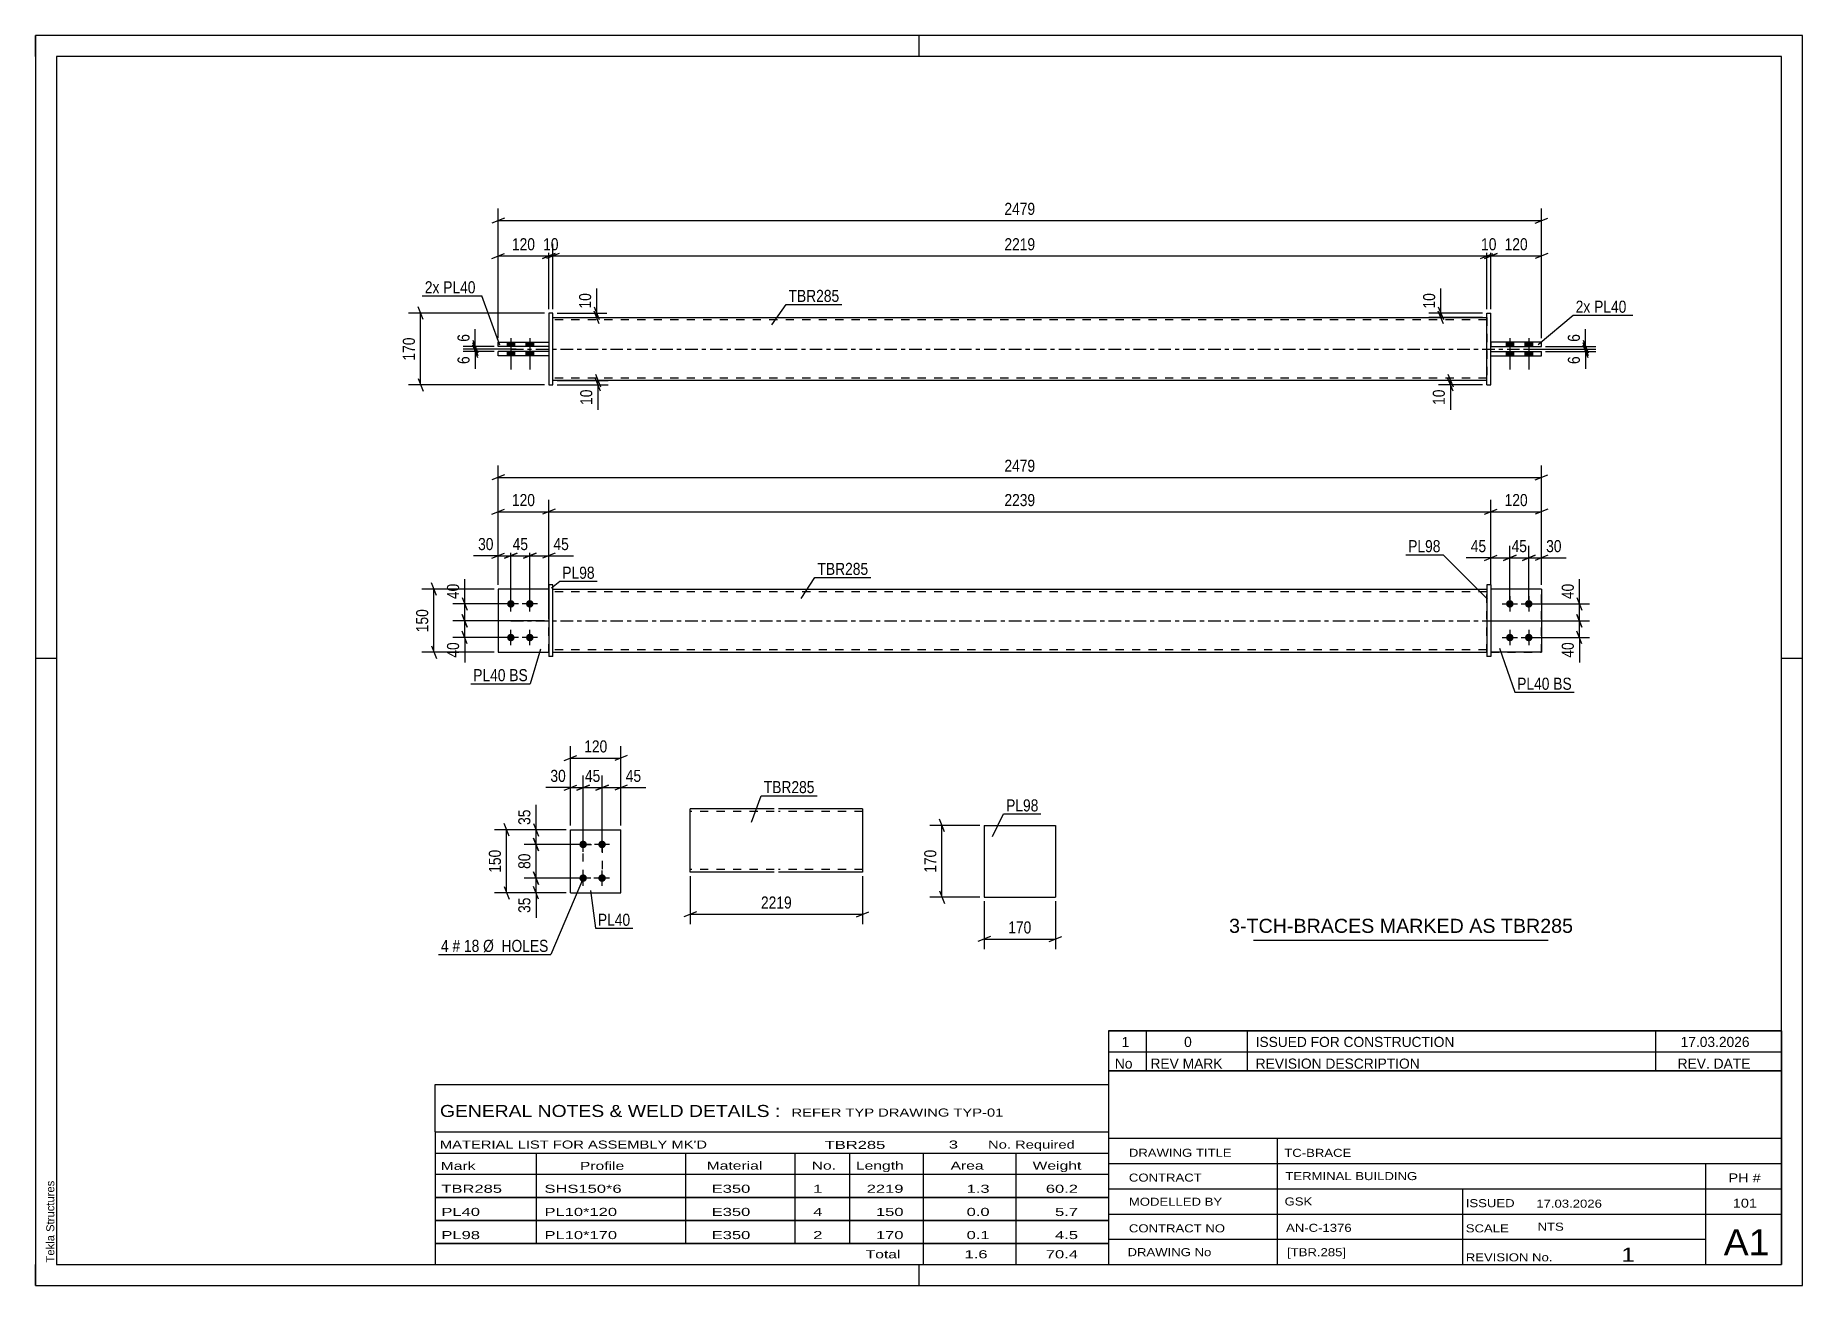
# Paper-space layout 'Layout1' of a CAD drawing. Header units: millimetres. Extents: x 0 to 420, y 0 to 297.
# The model-space entities are those that its viewports show. They can reach past a viewport. Long polylines and large blocks are cut down to what shows.
import ezdxf

# ---------------------------------------------------------------- set-up
doc = ezdxf.new("R2010")
doc.units = ezdxf.units.MM
doc.linetypes.add('DXK_LINE_DOT2', pattern=[3.9198, 1.9599, -1.9599])
doc.linetypes.add('DXK_LINE_DOT3', pattern=[5.9187, 2.979, -0.9799, 0.9799, -0.9799])
doc.layers.add('Viewport layer', color=7, linetype='Continuous', plot=False)
doc.styles.add('Arial', font='ARIAL.TTF', dxfattribs={"height": 0.2})
doc.styles.add('Arial Narrow', font='ARIALN.TTF', dxfattribs={"height": 0.2})

# ---------------------------------------------------------------- blocks, each defined once
blk = doc.blocks.new('Unknown-580573518-1163')
at = {"color": 5, "linetype": 'Continuous'}
for p, q in [((420, 297), (0, 297)), ((0, 297), (0, 0)), ((0, 292), (0, 297)), ((210, 292), (210, 297)), ((420, 0), (420, 297)), ((415, 292), (5, 292)), ((5, 292), (5, 5)), ((415, 5), (415, 292)), ((5, 149), (0, 149)), ((420, 149), (415, 149)), ((0, 0), (0, 5)), ((5, 5), (415, 5)), ((210, 0), (210, 5)), ((0, 0), (420, 0))]:
    blk.add_line(p, q, dxfattribs=at)
at = {"color": 174, "linetype": 'Continuous', "style": 'Arial'}
blk.add_text('Tekla Structures', height=1.9102, rotation=90, dxfattribs=at).set_placement((4.5, 5.5))
blk = doc.blocks.new('Part-580573518-1794 - 1738')
at = {"color": 2, "linetype": 'Continuous'}
for p, q in [((122, 165.45), (110, 165.45)), ((110, 165.45), (110, 150.45)), ((110, 150.45), (122, 150.45))]:
    blk.add_line(p, q, dxfattribs=at)
at = {"color": 7, "linetype": 'DXK_LINE_DOT2'}
blk.add_line((122, 150.45), (122, 165.45), dxfattribs=at)
blk = doc.blocks.new('Part-580573518-1769 - 1738')
at = {"color": 2, "linetype": 'Continuous'}
for p, q in [((357.91, 165.45), (345.91, 165.45)), ((357.91, 165.45), (357.91, 150.45)), ((357.91, 150.45), (345.91, 150.45))]:
    blk.add_line(p, q, dxfattribs=at)
at = {"color": 7, "linetype": 'DXK_LINE_DOT2'}
blk.add_line((345.91, 165.45), (345.91, 150.45), dxfattribs=at)
blk = doc.blocks.new('Part-580573518-1764 - 1738')
at = {"color": 7, "linetype": 'DXK_LINE_DOT2'}
for p, q in [((357.91, 165.45), (345.91, 165.45)), ((345.91, 165.45), (345.91, 150.45)), ((357.91, 150.45), (357.91, 165.45)), ((345.91, 150.45), (357.91, 150.45))]:
    blk.add_line(p, q, dxfattribs=at)
blk = doc.blocks.new('Part-580573518-1784 - 1738')
at = {"color": 2, "linetype": 'Continuous'}
for p, q in [((345.91, 166.45), (344.91, 166.45)), ((344.91, 166.45), (344.91, 149.45)), ((345.91, 166.45), (345.91, 149.45)), ((345.91, 149.45), (344.91, 149.45))]:
    blk.add_line(p, q, dxfattribs=at)
blk = doc.blocks.new('Part-580573518-1799 - 1738')
at = {"color": 2, "linetype": 'Continuous'}
for p, q in [((123, 166.45), (122, 166.45)), ((122, 166.45), (122, 149.45)), ((123, 149.45), (123, 166.45)), ((123, 149.45), (122, 149.45))]:
    blk.add_line(p, q, dxfattribs=at)
blk = doc.blocks.new('Part-580573518-1789 - 1738')
at = {"color": 7, "linetype": 'DXK_LINE_DOT2'}
for p, q in [((122, 165.45), (110, 165.45)), ((110, 165.45), (110, 150.45)), ((122, 150.45), (122, 165.45)), ((110, 150.45), (122, 150.45))]:
    blk.add_line(p, q, dxfattribs=at)
blk = doc.blocks.new('Part-580573518-1804 - 1738')
at = {"color": 2, "linetype": 'Continuous'}
for p, q in [((123, 165.45), (344.91, 165.45)), ((123, 150.45), (344.91, 150.45))]:
    blk.add_line(p, q, dxfattribs=at)
at = {"color": 7, "linetype": 'DXK_LINE_DOT2'}
for p, q in [((123, 150.45), (123, 165.45)), ((344.91, 164.85), (123, 164.85)), ((344.91, 150.45), (344.91, 165.45)), ((344.91, 151.05), (123, 151.05))]:
    blk.add_line(p, q, dxfattribs=at)
at = {"color": 7, "linetype": 'DXK_LINE_DOT3'}
blk.add_line((113, 157.95), (354.91, 157.95), dxfattribs=at)
blk = doc.blocks.new('Bolt-580573518-1805 - 1738')
at = {"linetype": 'Continuous'}
for points in [[(350.41, 162.85, -1), (350.41, 161.05, -1)], [(354.91, 162.85, -1), (354.91, 161.05, -1)], [(350.41, 154.85, -1), (350.41, 153.05, -1)], [(354.91, 154.85, -1), (354.91, 153.05, -1)]]:
    blk.add_hatch(color=1, dxfattribs=at).paths.add_polyline_path(points)
at = {"color": 1, "linetype": 'Continuous'}
for p, q in [((348.61, 161.95), (352.21, 161.95)), ((350.41, 163.75), (350.41, 160.15)), ((353.11, 161.95), (356.71, 161.95)), ((354.91, 163.75), (354.91, 160.15)), ((350.41, 155.75), (350.41, 152.15)), ((354.91, 155.75), (354.91, 152.15)), ((348.61, 153.95), (352.21, 153.95)), ((353.11, 153.95), (356.71, 153.95))]:
    blk.add_line(p, q, dxfattribs=at)
blk = doc.blocks.new('Bolt-580573518-1806 - 1738')
at = {"linetype": 'Continuous'}
for points in [[(113, 161.05, -1), (113, 162.85, -1)], [(117.5, 161.05, -1), (117.5, 162.85, -1)], [(113, 153.05, -1), (113, 154.85, -1)], [(117.5, 153.05, -1), (117.5, 154.85, -1)]]:
    blk.add_hatch(color=1, dxfattribs=at).paths.add_polyline_path(points)
at = {"color": 1, "linetype": 'Continuous'}
for p, q in [((114.8, 161.95), (111.2, 161.95)), ((113, 160.15), (113, 163.75)), ((119.3, 161.95), (115.7, 161.95)), ((117.5, 160.15), (117.5, 163.75)), ((113, 152.15), (113, 155.75)), ((117.5, 152.15), (117.5, 155.75)), ((114.8, 153.95), (111.2, 153.95)), ((119.3, 153.95), (115.7, 153.95))]:
    blk.add_line(p, q, dxfattribs=at)
blk = doc.blocks.new('Part-580573518-1418 - 1390')
at = {"color": 2, "linetype": 'Continuous'}
for p, q in [((357.91, 224.09), (345.91, 224.09)), ((345.91, 223.09), (357.91, 223.09)), ((357.91, 223.09), (357.91, 224.09))]:
    blk.add_line(p, q, dxfattribs=at)
at = {"color": 7, "linetype": 'DXK_LINE_DOT2'}
blk.add_line((345.91, 224.09), (345.91, 223.09), dxfattribs=at)
blk = doc.blocks.new('Part-580573518-1445 - 1390')
at = {"color": 2, "linetype": 'Continuous'}
for p, q in [((123, 229.99), (344.91, 229.99)), ((344.91, 214.99), (123, 214.99))]:
    blk.add_line(p, q, dxfattribs=at)
at = {"color": 7, "linetype": 'DXK_LINE_DOT2'}
for p, q in [((123, 214.99), (123, 229.99)), ((344.91, 229.39), (123, 229.39)), ((344.91, 229.99), (344.91, 214.99)), ((344.91, 215.59), (123, 215.59))]:
    blk.add_line(p, q, dxfattribs=at)
at = {"color": 7, "linetype": 'DXK_LINE_DOT3'}
blk.add_line((113, 222.49), (354.91, 222.49), dxfattribs=at)
blk = doc.blocks.new('Bolt-580573518-1429 - 1390')
at = {"linetype": 'Continuous'}
for points in [[(112.1, 223.09), (113.9, 223.09), (113.9, 224.09), (112.1, 224.09)], [(112.1, 223.09), (113.9, 223.09), (113.9, 224.09), (112.1, 224.09)], [(116.6, 223.09), (118.4, 223.09), (118.4, 224.09), (116.6, 224.09)], [(116.6, 223.09), (118.4, 223.09), (118.4, 224.09), (116.6, 224.09)], [(112.1, 220.89), (113.9, 220.89), (113.9, 221.89), (112.1, 221.89)], [(112.1, 220.89), (113.9, 220.89), (113.9, 221.89), (112.1, 221.89)], [(116.6, 220.89), (118.4, 220.89), (118.4, 221.89), (116.6, 221.89)], [(116.6, 220.89), (118.4, 220.89), (118.4, 221.89), (116.6, 221.89)]]:
    blk.add_hatch(color=1, dxfattribs=at).paths.add_polyline_path(points)
at = {"color": 1, "linetype": 'Continuous'}
for p, q in [((112.1, 224.09), (112.1, 223.09)), ((112.1, 224.09), (112.1, 223.09)), ((113, 225.09), (113, 217.59)), ((113, 225.09), (113, 217.59)), ((113.9, 224.09), (113.9, 223.09)), ((113.9, 224.09), (113.9, 223.09)), ((116.6, 224.09), (116.6, 223.09)), ((116.6, 224.09), (116.6, 223.09)), ((117.5, 225.09), (117.5, 217.59)), ((117.5, 225.09), (117.5, 217.59)), ((118.4, 224.09), (118.4, 223.09)), ((118.4, 224.09), (118.4, 223.09)), ((112.1, 221.89), (112.1, 220.89)), ((112.1, 221.89), (112.1, 220.89)), ((113.9, 221.89), (113.9, 220.89)), ((113.9, 221.89), (113.9, 220.89)), ((116.6, 221.89), (116.6, 220.89)), ((116.6, 221.89), (116.6, 220.89)), ((118.4, 221.89), (118.4, 220.89)), ((118.4, 221.89), (118.4, 220.89))]:
    blk.add_line(p, q, dxfattribs=at)
blk = doc.blocks.new('Part-580573518-1446 - 1390')
at = {"color": 2, "linetype": 'Continuous'}
for p, q in [((123, 230.99), (122, 230.99)), ((122, 230.99), (122, 213.99)), ((123, 213.99), (123, 230.99)), ((122, 213.99), (123, 213.99))]:
    blk.add_line(p, q, dxfattribs=at)
blk = doc.blocks.new('Bolt-580573518-1430 - 1390')
at = {"linetype": 'Continuous'}
for points in [[(351.31, 224.09), (349.51, 224.09), (349.51, 223.09), (351.31, 223.09)], [(351.31, 224.09), (349.51, 224.09), (349.51, 223.09), (351.31, 223.09)], [(355.81, 224.09), (354.01, 224.09), (354.01, 223.09), (355.81, 223.09)], [(355.81, 224.09), (354.01, 224.09), (354.01, 223.09), (355.81, 223.09)], [(351.31, 221.89), (349.51, 221.89), (349.51, 220.89), (351.31, 220.89)], [(351.31, 221.89), (349.51, 221.89), (349.51, 220.89), (351.31, 220.89)], [(355.81, 221.89), (354.01, 221.89), (354.01, 220.89), (355.81, 220.89)], [(355.81, 221.89), (354.01, 221.89), (354.01, 220.89), (355.81, 220.89)]]:
    blk.add_hatch(color=1, dxfattribs=at).paths.add_polyline_path(points)
at = {"color": 1, "linetype": 'Continuous'}
for p, q in [((349.51, 224.09), (349.51, 223.09)), ((349.51, 224.09), (349.51, 223.09)), ((350.41, 225.09), (350.41, 217.59)), ((350.41, 225.09), (350.41, 217.59)), ((351.31, 224.09), (351.31, 223.09)), ((351.31, 224.09), (351.31, 223.09)), ((354.01, 224.09), (354.01, 223.09)), ((354.01, 224.09), (354.01, 223.09)), ((354.91, 225.09), (354.91, 217.59)), ((354.91, 225.09), (354.91, 217.59)), ((355.81, 224.09), (355.81, 223.09)), ((355.81, 224.09), (355.81, 223.09)), ((349.51, 221.89), (349.51, 220.89)), ((349.51, 221.89), (349.51, 220.89)), ((351.31, 221.89), (351.31, 220.89)), ((351.31, 221.89), (351.31, 220.89)), ((354.01, 221.89), (354.01, 220.89)), ((354.01, 221.89), (354.01, 220.89)), ((355.81, 221.89), (355.81, 220.89)), ((355.81, 221.89), (355.81, 220.89))]:
    blk.add_line(p, q, dxfattribs=at)
blk = doc.blocks.new('Part-580573518-1451 - 1390')
at = {"color": 2, "linetype": 'Continuous'}
for p, q in [((122, 221.89), (110, 221.89)), ((110, 220.89), (110, 221.89)), ((122, 220.89), (110, 220.89))]:
    blk.add_line(p, q, dxfattribs=at)
at = {"color": 7, "linetype": 'DXK_LINE_DOT2'}
blk.add_line((122, 221.89), (122, 220.89), dxfattribs=at)
blk = doc.blocks.new('Part-580573518-1456 - 1390')
at = {"color": 2, "linetype": 'Continuous'}
for p, q in [((110, 224.09), (122, 224.09)), ((110, 223.09), (110, 224.09)), ((122, 223.09), (110, 223.09))]:
    blk.add_line(p, q, dxfattribs=at)
at = {"color": 7, "linetype": 'DXK_LINE_DOT2'}
blk.add_line((122, 224.09), (122, 223.09), dxfattribs=at)
blk = doc.blocks.new('Part-580573518-1457 - 1390')
at = {"color": 2, "linetype": 'Continuous'}
for p, q in [((344.91, 213.99), (344.91, 230.99)), ((344.91, 230.99), (345.91, 230.99)), ((345.91, 213.99), (345.91, 230.99)), ((344.91, 213.99), (345.91, 213.99))]:
    blk.add_line(p, q, dxfattribs=at)
blk = doc.blocks.new('Part-580573518-1462 - 1390')
at = {"color": 2, "linetype": 'Continuous'}
for p, q in [((345.91, 221.89), (357.91, 221.89)), ((345.91, 220.89), (357.91, 220.89)), ((357.91, 220.89), (357.91, 221.89))]:
    blk.add_line(p, q, dxfattribs=at)
at = {"color": 7, "linetype": 'DXK_LINE_DOT2'}
blk.add_line((345.91, 220.89), (345.91, 221.89), dxfattribs=at)
blk = doc.blocks.new('Bolt-580573518-2158 - 2123')
at = {"linetype": 'Continuous'}
for points in [[(130.18, 103.91, -1), (130.18, 105.71, -1)], [(134.68, 103.91, -1), (134.68, 105.71, -1)], [(130.18, 95.91, -1), (130.18, 97.71, -1)], [(134.68, 95.91, -1), (134.68, 97.71, -1)]]:
    blk.add_hatch(color=1, dxfattribs=at).paths.add_polyline_path(points)
at = {"color": 1, "linetype": 'Continuous'}
for p, q in [((130.18, 103.01), (130.18, 106.61)), ((134.68, 103.01), (134.68, 106.61)), ((131.98, 104.81), (128.38, 104.81)), ((136.48, 104.81), (132.88, 104.81)), ((131.98, 96.81), (128.38, 96.81)), ((130.18, 95.01), (130.18, 98.61)), ((136.48, 96.81), (132.88, 96.81)), ((134.68, 95.01), (134.68, 98.61))]:
    blk.add_line(p, q, dxfattribs=at)
blk = doc.blocks.new('Part-580573518-2163 - 2123')
at = {"color": 2, "linetype": 'Continuous'}
for p, q in [((127.18, 93.31), (127.18, 108.31)), ((127.18, 108.31), (139.18, 108.31)), ((139.18, 93.31), (139.18, 108.31)), ((127.18, 93.31), (139.18, 93.31))]:
    blk.add_line(p, q, dxfattribs=at)
blk = doc.blocks.new('Part-580573518-2294 - 2288')
at = {"color": 2, "linetype": 'Continuous'}
for p, q in [((225.46, 109.31), (225.46, 92.31)), ((225.46, 109.31), (242.46, 109.31)), ((242.46, 109.31), (242.46, 92.31)), ((225.46, 92.31), (242.46, 92.31))]:
    blk.add_line(p, q, dxfattribs=at)
blk = doc.blocks.new('Part-580573518-2321 - 2313')
at = {"color": 2, "linetype": 'Continuous'}
for p, q in [((175.61, 113.23), (155.61, 113.23)), ((155.61, 98.32), (155.61, 113.23)), ((196.61, 113.23), (176.61, 113.23)), ((196.61, 113.23), (196.61, 113.14)), ((196.61, 113.14), (196.61, 112.03)), ((196.61, 112.03), (196.61, 98.23)), ((155.61, 98.23), (155.61, 98.32)), ((175.61, 98.23), (155.61, 98.23)), ((196.61, 98.23), (176.61, 98.23))]:
    blk.add_line(p, q, dxfattribs=at)
at = {"color": 7, "linetype": 'DXK_LINE_DOT2'}
for p, q in [((175.61, 112.63), (155.61, 112.63)), ((196.61, 112.63), (176.61, 112.63)), ((196.61, 112.88), (196.61, 112.03)), ((155.61, 98.83), (155.61, 98.88)), ((175.61, 98.83), (155.61, 98.83)), ((155.61, 98.23), (155.61, 98.23)), ((196.61, 98.83), (176.61, 98.83)), ((196.61, 98.88), (196.61, 98.97)), ((196.61, 98.83), (196.61, 98.88)), ((196.61, 98.83), (196.61, 98.88))]:
    blk.add_line(p, q, dxfattribs=at)
blk = doc.blocks.new('Rectangle-580573518-2273 - 2123')
at = {"color": 1, "linetype": 'DXK_LINE_DOT2'}
blk.add_lwpolyline([(130.18, 104.81), (134.68, 104.81), (134.68, 96.81), (130.18, 96.81), (130.18, 104.81)], close=True, dxfattribs=at)
blk = doc.blocks.new('StraightDimension-580573518-1826 - 1738')
at = {"color": 7, "linetype": 'Continuous'}
for p, q in [((348.91, 172.29), (351.91, 173.49)), ((350.41, 162.95), (350.41, 175.74)), ((350.41, 172.89), (354.91, 172.89)), ((356.41, 173.49), (353.41, 172.29)), ((354.91, 162.95), (354.91, 175.74))]:
    blk.add_line(p, q, dxfattribs=at)
at = {"color": 0}
blk.add_wipeout([(355.09, 173.64), (355.09, 177.84), (350.23, 177.84), (350.23, 173.64)], dxfattribs=at)
at = {"color": 3, "style": 'Arial Narrow'}
blk.add_text('45', height=2.863, dxfattribs=at).set_placement((350.83, 174.24))
blk = doc.blocks.new('StraightDimension-580573518-1914 - 1738')
at = {"color": 7, "linetype": 'Continuous'}
for p, q in [((122, 158.95), (122, 186.68)), ((345.91, 166.45), (345.91, 186.68)), ((123.5, 184.43), (120.5, 183.23)), ((122, 183.83), (345.91, 183.83)), ((344.41, 183.23), (347.41, 184.43))]:
    blk.add_line(p, q, dxfattribs=at)
at = {"color": 0}
blk.add_wipeout([(238.21, 184.58), (238.21, 188.78), (229.7, 188.78), (229.7, 184.58)], dxfattribs=at)
at = {"color": 3, "style": 'Arial Narrow'}
blk.add_text('2239', height=2.863, dxfattribs=at).set_placement((230.3, 185.18))
blk = doc.blocks.new('StraightDimension-580573518-1991 - 1738')
at = {"color": 7, "linetype": 'Continuous'}
for p, q in [((121, 157.95), (99.19, 157.95)), ((101.44, 159.45), (102.64, 156.45)), ((102.64, 152.45), (101.44, 155.45)), ((102.04, 153.95), (102.04, 157.95)), ((112, 153.95), (99.19, 153.95))]:
    blk.add_line(p, q, dxfattribs=at)
at = {"color": 0}
blk.add_wipeout([(101.29, 153.43), (97.09, 153.43), (97.09, 148.57), (101.29, 148.57)], dxfattribs=at)
at = {"color": 7, "linetype": 'Continuous'}
blk.add_line((102.04, 153.95), (102.04, 148.05), dxfattribs=at)
blk.add_line((102.04, 153.95), (102.04, 148.05), dxfattribs=at)
at = {"color": 3, "style": 'Arial Narrow'}
blk.add_text('40', height=2.863, rotation=90.0002, dxfattribs=at).set_placement((100.69, 149.17))
blk = doc.blocks.new('StraightDimension-580573518-1974 - 1738')
at = {"color": 7, "linetype": 'Continuous'}
for p, q in [((116, 172.78), (119, 173.98)), ((117.5, 162.95), (117.5, 176.23)), ((117.5, 173.38), (122, 173.38)), ((123.5, 173.98), (120.5, 172.78)), ((122, 166.45), (122, 176.23))]:
    blk.add_line(p, q, dxfattribs=at)
at = {"color": 0}
blk.add_wipeout([(127.38, 174.13), (127.38, 178.33), (122.53, 178.33), (122.53, 174.13)], dxfattribs=at)
at = {"color": 7, "linetype": 'Continuous'}
blk.add_line((122, 173.38), (127.91, 173.38), dxfattribs=at)
blk.add_line((122, 173.38), (127.91, 173.38), dxfattribs=at)
at = {"color": 3, "style": 'Arial Narrow'}
blk.add_text('45', height=2.863, dxfattribs=at).set_placement((123.13, 174.73))
blk = doc.blocks.new('StraightDimension-580573518-2000 - 1738')
at = {"color": 7, "linetype": 'Continuous'}
for p, q in [((112, 161.95), (99.19, 161.95)), ((101.44, 163.45), (102.64, 160.45)), ((102.04, 157.95), (102.04, 161.95)), ((121, 157.95), (99.19, 157.95)), ((102.64, 156.45), (101.44, 159.45))]:
    blk.add_line(p, q, dxfattribs=at)
at = {"color": 0}
blk.add_wipeout([(101.29, 167.34), (97.09, 167.34), (97.09, 162.48), (101.29, 162.48)], dxfattribs=at)
at = {"color": 7, "linetype": 'Continuous'}
blk.add_line((102.04, 161.95), (102.04, 167.86), dxfattribs=at)
blk.add_line((102.04, 161.95), (102.04, 167.86), dxfattribs=at)
at = {"color": 3, "style": 'Arial Narrow'}
blk.add_text('40', height=2.863, rotation=90.0002, dxfattribs=at).set_placement((100.69, 163.08))
blk = doc.blocks.new('StraightDimension-580573518-1810 - 1738')
at = {"color": 7, "linetype": 'Continuous'}
for p, q in [((353.41, 172.29), (356.41, 173.49)), ((354.91, 162.95), (354.91, 175.74)), ((354.91, 172.89), (357.91, 172.89)), ((359.41, 173.49), (356.41, 172.29)), ((357.91, 166.45), (357.91, 175.74))]:
    blk.add_line(p, q, dxfattribs=at)
at = {"color": 0}
blk.add_wipeout([(363.29, 173.64), (363.29, 177.84), (358.44, 177.84), (358.44, 173.64)], dxfattribs=at)
at = {"color": 7, "linetype": 'Continuous'}
blk.add_line((357.91, 172.89), (363.82, 172.89), dxfattribs=at)
blk.add_line((357.91, 172.89), (363.82, 172.89), dxfattribs=at)
at = {"color": 3, "style": 'Arial Narrow'}
blk.add_text('30', height=2.863, dxfattribs=at).set_placement((359.04, 174.24))
blk = doc.blocks.new('StraightDimension-580573518-1839 - 1738')
at = {"color": 7, "linetype": 'Continuous'}
for p, q in [((344.41, 172.29), (347.41, 173.49)), ((345.91, 166.45), (345.91, 175.74)), ((345.91, 172.89), (350.41, 172.89)), ((351.91, 173.49), (348.91, 172.29)), ((350.41, 162.95), (350.41, 175.74))]:
    blk.add_line(p, q, dxfattribs=at)
at = {"color": 0}
blk.add_wipeout([(345.39, 173.64), (345.39, 177.84), (340.53, 177.84), (340.53, 173.64)], dxfattribs=at)
at = {"color": 7, "linetype": 'Continuous'}
blk.add_line((345.91, 172.89), (340, 172.89), dxfattribs=at)
blk.add_line((345.91, 172.89), (340, 172.89), dxfattribs=at)
at = {"color": 3, "style": 'Arial Narrow'}
blk.add_text('45', height=2.863, dxfattribs=at).set_placement((341.13, 174.24))
blk = doc.blocks.new('StraightDimension-580573518-1856 - 1738')
at = {"color": 7, "linetype": 'Continuous'}
for p, q in [((110, 166.45), (110, 194.83)), ((357.91, 166.45), (357.91, 194.83)), ((111.5, 192.58), (108.5, 191.38)), ((110, 191.98), (357.91, 191.98)), ((356.41, 191.38), (359.41, 192.58))]:
    blk.add_line(p, q, dxfattribs=at)
at = {"color": 0}
blk.add_wipeout([(238.21, 192.73), (238.21, 196.93), (229.7, 196.93), (229.7, 192.73)], dxfattribs=at)
at = {"color": 3, "style": 'Arial Narrow'}
blk.add_text('2479', height=2.863, dxfattribs=at).set_placement((230.3, 193.33))
blk = doc.blocks.new('StraightDimension-580573518-1876 - 1738')
at = {"color": 7, "linetype": 'Continuous'}
for p, q in [((355.91, 161.95), (369.36, 161.95)), ((366.36, 163.45), (367.56, 160.45)), ((366.96, 157.95), (366.96, 161.95)), ((346.91, 157.95), (369.36, 157.95)), ((367.56, 156.45), (366.36, 159.45))]:
    blk.add_line(p, q, dxfattribs=at)
at = {"color": 0}
blk.add_wipeout([(366.21, 167.34), (362.01, 167.34), (362.01, 162.48), (366.21, 162.48)], dxfattribs=at)
at = {"color": 7, "linetype": 'Continuous'}
blk.add_line((366.96, 161.95), (366.96, 167.86), dxfattribs=at)
blk.add_line((366.96, 161.95), (366.96, 167.86), dxfattribs=at)
at = {"color": 3, "style": 'Arial Narrow'}
blk.add_text('40', height=2.863, rotation=90.0002, dxfattribs=at).set_placement((365.61, 163.08))
blk = doc.blocks.new('StraightDimension-580573518-1885 - 1738')
at = {"color": 7, "linetype": 'Continuous'}
for p, q in [((346.91, 157.95), (369.36, 157.95)), ((366.36, 159.45), (367.56, 156.45)), ((367.56, 152.45), (366.36, 155.45)), ((366.96, 153.95), (366.96, 157.95)), ((355.91, 153.95), (369.36, 153.95))]:
    blk.add_line(p, q, dxfattribs=at)
at = {"color": 0}
blk.add_wipeout([(366.21, 153.43), (362.01, 153.43), (362.01, 148.57), (366.21, 148.57)], dxfattribs=at)
at = {"color": 7, "linetype": 'Continuous'}
blk.add_line((366.96, 153.95), (366.96, 148.05), dxfattribs=at)
blk.add_line((366.96, 153.95), (366.96, 148.05), dxfattribs=at)
at = {"color": 3, "style": 'Arial Narrow'}
blk.add_text('40', height=2.863, rotation=90.0002, dxfattribs=at).set_placement((365.61, 149.17))
blk = doc.blocks.new('StraightDimension-580573518-1895 - 1738')
at = {"color": 7, "linetype": 'Continuous'}
for p, q in [((345.91, 166.45), (345.91, 186.68)), ((357.91, 166.45), (357.91, 186.68)), ((344.41, 183.23), (347.41, 184.43)), ((345.91, 183.83), (357.91, 183.83)), ((359.41, 184.43), (356.41, 183.23))]:
    blk.add_line(p, q, dxfattribs=at)
at = {"color": 0}
blk.add_wipeout([(355.25, 184.58), (355.25, 188.78), (348.57, 188.78), (348.57, 184.58)], dxfattribs=at)
at = {"color": 3, "style": 'Arial Narrow'}
blk.add_text('120', height=2.863, dxfattribs=at).set_placement((349.17, 185.18))
blk = doc.blocks.new('StraightDimension-580573518-1929 - 1738')
at = {"color": 7, "linetype": 'Continuous'}
for p, q in [((110, 166.45), (110, 186.68)), ((122, 158.95), (122, 186.68)), ((108.5, 183.23), (111.5, 184.43)), ((110, 183.83), (122, 183.83)), ((123.5, 184.43), (120.5, 183.23))]:
    blk.add_line(p, q, dxfattribs=at)
at = {"color": 0}
blk.add_wipeout([(119.35, 184.58), (119.35, 188.78), (112.66, 188.78), (112.66, 184.58)], dxfattribs=at)
at = {"color": 3, "style": 'Arial Narrow'}
blk.add_text('120', height=2.863, dxfattribs=at).set_placement((113.26, 185.18))
blk = doc.blocks.new('StraightDimension-580573518-1945 - 1738')
at = {"color": 7, "linetype": 'Continuous'}
for p, q in [((108.5, 172.78), (111.5, 173.98)), ((110, 166.45), (110, 176.23)), ((110, 173.38), (113, 173.38)), ((114.5, 173.98), (111.5, 172.78)), ((113, 162.95), (113, 176.23))]:
    blk.add_line(p, q, dxfattribs=at)
at = {"color": 0}
blk.add_wipeout([(109.48, 174.13), (109.48, 178.33), (104.62, 178.33), (104.62, 174.13)], dxfattribs=at)
at = {"color": 7, "linetype": 'Continuous'}
blk.add_line((110, 173.38), (104.1, 173.38), dxfattribs=at)
blk.add_line((110, 173.38), (104.1, 173.38), dxfattribs=at)
at = {"color": 3, "style": 'Arial Narrow'}
blk.add_text('30', height=2.863, dxfattribs=at).set_placement((105.22, 174.73))
blk = doc.blocks.new('StraightDimension-580573518-1961 - 1738')
at = {"color": 7, "linetype": 'Continuous'}
for p, q in [((111.5, 172.78), (114.5, 173.98)), ((113, 162.95), (113, 176.23)), ((113, 173.38), (117.5, 173.38)), ((119, 173.98), (116, 172.78)), ((117.5, 162.95), (117.5, 176.23))]:
    blk.add_line(p, q, dxfattribs=at)
at = {"color": 0}
blk.add_wipeout([(117.68, 174.13), (117.68, 178.33), (112.83, 178.33), (112.83, 174.13)], dxfattribs=at)
at = {"color": 3, "style": 'Arial Narrow'}
blk.add_text('45', height=2.863, dxfattribs=at).set_placement((113.43, 174.73))
blk = doc.blocks.new('StraightDimension-580573518-2010 - 1738')
at = {"color": 7, "linetype": 'Continuous'}
for p, q in [((109, 165.45), (91.86, 165.45)), ((95.31, 163.95), (94.11, 166.95)), ((94.71, 150.45), (94.71, 165.45)), ((94.11, 151.95), (95.31, 148.95)), ((109, 150.45), (91.86, 150.45))]:
    blk.add_line(p, q, dxfattribs=at)
at = {"color": 0}
blk.add_wipeout([(93.96, 161.3), (89.76, 161.3), (89.76, 154.61), (93.96, 154.61)], dxfattribs=at)
at = {"color": 3, "style": 'Arial Narrow'}
blk.add_text('150', height=2.863, rotation=90.0002, dxfattribs=at).set_placement((93.36, 155.21))
blk = doc.blocks.new('StraightDimension-580573518-1691 - 1390')
at = {"color": 7, "linetype": 'Continuous'}
for p, q in [((103.93, 223.99), (105.13, 220.99)), ((105.13, 220.39), (103.93, 223.39)), ((114.25, 222.49), (101.68, 222.49)), ((109, 221.89), (101.68, 221.89)), ((104.53, 221.89), (104.53, 222.49))]:
    blk.add_line(p, q, dxfattribs=at)
at = {"color": 0}
blk.add_wipeout([(103.78, 221.36), (99.58, 221.36), (99.58, 218.33), (103.78, 218.33)], dxfattribs=at)
at = {"color": 7, "linetype": 'Continuous'}
blk.add_line((104.53, 221.89), (104.53, 217.81), dxfattribs=at)
blk.add_line((104.53, 221.89), (104.53, 217.81), dxfattribs=at)
at = {"color": 3, "style": 'Arial Narrow'}
blk.add_text('6', height=2.86, rotation=90.0002, dxfattribs=at).set_placement((103.18, 218.93))
blk = doc.blocks.new('StraightDimension-580573518-1552 - 1390')
at = {"color": 7, "linetype": 'Continuous'}
for p, q in [((333.41, 232.49), (334.61, 229.49)), ((334.61, 228.49), (333.41, 231.49)), ((343.91, 230.99), (331.16, 230.99)), ((343.91, 229.99), (331.16, 229.99)), ((334.01, 229.99), (334.01, 230.99))]:
    blk.add_line(p, q, dxfattribs=at)
at = {"color": 0}
blk.add_wipeout([(333.26, 236.37), (329.06, 236.37), (329.06, 231.51), (333.26, 231.51)], dxfattribs=at)
at = {"color": 7, "linetype": 'Continuous'}
blk.add_line((334.01, 230.99), (334.01, 236.89), dxfattribs=at)
blk.add_line((334.01, 230.99), (334.01, 236.89), dxfattribs=at)
at = {"color": 3, "style": 'Arial Narrow'}
blk.add_text('10', height=2.863, rotation=90.0002, dxfattribs=at).set_placement((332.66, 232.11))
blk = doc.blocks.new('StraightDimension-580573518-1538 - 1390')
at = {"color": 7, "linetype": 'Continuous'}
for p, q in [((343.91, 214.99), (333.46, 214.99)), ((335.71, 216.49), (336.91, 213.49)), ((336.91, 212.49), (335.71, 215.49)), ((336.31, 213.99), (336.31, 214.99)), ((343.91, 213.99), (333.46, 213.99))]:
    blk.add_line(p, q, dxfattribs=at)
at = {"color": 0}
blk.add_wipeout([(335.56, 213.46), (331.36, 213.46), (331.36, 208.61), (335.56, 208.61)], dxfattribs=at)
at = {"color": 7, "linetype": 'Continuous'}
blk.add_line((336.31, 213.99), (336.31, 208.08), dxfattribs=at)
blk.add_line((336.31, 213.99), (336.31, 208.08), dxfattribs=at)
at = {"color": 3, "style": 'Arial Narrow'}
blk.add_text('10', height=2.863, rotation=90.0002, dxfattribs=at).set_placement((334.96, 209.21))
blk = doc.blocks.new('StraightDimension-580573518-1567 - 1390')
at = {"color": 7, "linetype": 'Continuous'}
for p, q in [((111.5, 253.61), (108.5, 252.41)), ((110, 225.09), (110, 255.86)), ((110, 253.01), (357.91, 253.01)), ((356.41, 252.41), (359.41, 253.61)), ((357.91, 225.09), (357.91, 255.86))]:
    blk.add_line(p, q, dxfattribs=at)
at = {"color": 0}
blk.add_wipeout([(238.21, 253.76), (238.21, 257.96), (229.7, 257.96), (229.7, 253.76)], dxfattribs=at)
at = {"color": 3, "style": 'Arial Narrow'}
blk.add_text('2479', height=2.863, dxfattribs=at).set_placement((230.3, 254.36))
blk = doc.blocks.new('StraightDimension-580573518-1578 - 1390')
at = {"color": 7, "linetype": 'Continuous'}
for p, q in [((344.41, 244), (347.41, 245.2)), ((345.91, 231.99), (345.91, 247.45)), ((345.91, 244.6), (357.91, 244.6)), ((359.41, 245.2), (356.41, 244)), ((357.91, 225.09), (357.91, 247.45))]:
    blk.add_line(p, q, dxfattribs=at)
at = {"color": 0}
blk.add_wipeout([(355.25, 245.35), (355.25, 249.55), (348.57, 249.55), (348.57, 245.35)], dxfattribs=at)
at = {"color": 3, "style": 'Arial Narrow'}
blk.add_text('120', height=2.863, dxfattribs=at).set_placement((349.17, 245.95))
blk = doc.blocks.new('StraightDimension-580573518-1588 - 1390')
at = {"color": 7, "linetype": 'Continuous'}
for p, q in [((108.5, 244), (111.5, 245.2)), ((110, 225.09), (110, 247.45)), ((110, 244.6), (122, 244.6)), ((123.5, 245.2), (120.5, 244)), ((122, 231.99), (122, 247.45))]:
    blk.add_line(p, q, dxfattribs=at)
at = {"color": 0}
blk.add_wipeout([(119.35, 245.35), (119.35, 249.55), (112.66, 249.55), (112.66, 245.35)], dxfattribs=at)
at = {"color": 3, "style": 'Arial Narrow'}
blk.add_text('120', height=2.863, dxfattribs=at).set_placement((113.26, 245.95))
blk = doc.blocks.new('StraightDimension-580573518-1598 - 1390')
at = {"color": 7, "linetype": 'Continuous'}
for p, q in [((120.5, 244), (123.5, 245.2)), ((124.5, 245.2), (121.5, 244)), ((122, 231.99), (122, 247.45)), ((122, 244.6), (123, 244.6)), ((123, 231.99), (123, 247.45))]:
    blk.add_line(p, q, dxfattribs=at)
at = {"color": 0}
blk.add_wipeout([(124.93, 245.35), (124.93, 249.55), (120.08, 249.55), (120.08, 245.35)], dxfattribs=at)
at = {"color": 3, "style": 'Arial Narrow'}
blk.add_text('10', height=2.863, dxfattribs=at).set_placement((120.68, 245.95))
blk = doc.blocks.new('StraightDimension-580573518-1608 - 1390')
at = {"color": 7, "linetype": 'Continuous'}
for p, q in [((124.5, 245.2), (121.5, 244)), ((123, 231.99), (123, 247.45)), ((123, 244.6), (344.91, 244.6)), ((343.41, 244), (346.41, 245.2)), ((344.91, 231.99), (344.91, 247.45))]:
    blk.add_line(p, q, dxfattribs=at)
at = {"color": 0}
blk.add_wipeout([(238.21, 245.35), (238.21, 249.55), (229.7, 249.55), (229.7, 245.35)], dxfattribs=at)
at = {"color": 3, "style": 'Arial Narrow'}
blk.add_text('2219', height=2.863, dxfattribs=at).set_placement((230.3, 245.95))
blk = doc.blocks.new('StraightDimension-580573518-1618 - 1390')
at = {"color": 7, "linetype": 'Continuous'}
for p, q in [((343.41, 244), (346.41, 245.2)), ((347.41, 245.2), (344.41, 244)), ((344.91, 231.99), (344.91, 247.45)), ((344.91, 244.6), (345.91, 244.6)), ((345.91, 231.99), (345.91, 247.45))]:
    blk.add_line(p, q, dxfattribs=at)
at = {"color": 0}
blk.add_wipeout([(347.84, 245.35), (347.84, 249.55), (342.98, 249.55), (342.98, 245.35)], dxfattribs=at)
at = {"color": 3, "style": 'Arial Narrow'}
blk.add_text('10', height=2.863, dxfattribs=at).set_placement((343.58, 245.95))
blk = doc.blocks.new('StraightDimension-580573518-1629 - 1390')
at = {"color": 7, "linetype": 'Continuous'}
for p, q in [((124, 214.99), (136.1, 214.99)), ((133.1, 216.49), (134.3, 213.49)), ((134.3, 212.49), (133.1, 215.49)), ((133.7, 213.99), (133.7, 214.99)), ((124, 213.99), (136.1, 213.99))]:
    blk.add_line(p, q, dxfattribs=at)
at = {"color": 0}
blk.add_wipeout([(132.95, 213.46), (128.75, 213.46), (128.75, 208.61), (132.95, 208.61)], dxfattribs=at)
at = {"color": 7, "linetype": 'Continuous'}
blk.add_line((133.7, 213.99), (133.7, 208.08), dxfattribs=at)
blk.add_line((133.7, 213.99), (133.7, 208.08), dxfattribs=at)
at = {"color": 3, "style": 'Arial Narrow'}
blk.add_text('10', height=2.863, rotation=90.0002, dxfattribs=at).set_placement((132.35, 209.21))
blk = doc.blocks.new('StraightDimension-580573518-1639 - 1390')
at = {"color": 7, "linetype": 'Continuous'}
for p, q in [((132.83, 232.49), (134.03, 229.49)), ((134.03, 228.49), (132.83, 231.49)), ((124, 230.99), (135.83, 230.99)), ((124, 229.99), (135.83, 229.99)), ((133.43, 229.99), (133.43, 230.99))]:
    blk.add_line(p, q, dxfattribs=at)
at = {"color": 0}
blk.add_wipeout([(132.68, 236.37), (128.48, 236.37), (128.48, 231.51), (132.68, 231.51)], dxfattribs=at)
at = {"color": 7, "linetype": 'Continuous'}
blk.add_line((133.43, 230.99), (133.43, 236.89), dxfattribs=at)
blk.add_line((133.43, 230.99), (133.43, 236.89), dxfattribs=at)
at = {"color": 3, "style": 'Arial Narrow'}
blk.add_text('10', height=2.863, rotation=90.0002, dxfattribs=at).set_placement((132.08, 232.11))
blk = doc.blocks.new('StraightDimension-580573518-1650 - 1390')
at = {"color": 7, "linetype": 'Continuous'}
for p, q in [((367.81, 223.99), (369.01, 220.99)), ((369.01, 220.39), (367.81, 223.39)), ((353.66, 222.49), (370.81, 222.49)), ((358.91, 221.89), (370.81, 221.89)), ((368.41, 221.89), (368.41, 222.49))]:
    blk.add_line(p, q, dxfattribs=at)
at = {"color": 0}
blk.add_wipeout([(367.66, 221.36), (363.46, 221.36), (363.46, 218.33), (367.66, 218.33)], dxfattribs=at)
at = {"color": 7, "linetype": 'Continuous'}
blk.add_line((368.41, 221.89), (368.41, 217.81), dxfattribs=at)
blk.add_line((368.41, 221.89), (368.41, 217.81), dxfattribs=at)
at = {"color": 3, "style": 'Arial Narrow'}
blk.add_text('6', height=2.86, rotation=90.0002, dxfattribs=at).set_placement((367.06, 218.93))
blk = doc.blocks.new('StraightDimension-580573518-1661 - 1390')
at = {"color": 7, "linetype": 'Continuous'}
for p, q in [((358.91, 223.09), (370.81, 223.09)), ((367.81, 224.59), (369.01, 221.59)), ((369.01, 220.99), (367.81, 223.99)), ((368.41, 222.49), (368.41, 223.09)), ((353.66, 222.49), (370.81, 222.49))]:
    blk.add_line(p, q, dxfattribs=at)
at = {"color": 0}
blk.add_wipeout([(367.66, 226.64), (363.46, 226.64), (363.46, 223.61), (367.66, 223.61)], dxfattribs=at)
at = {"color": 7, "linetype": 'Continuous'}
blk.add_line((368.41, 223.09), (368.41, 227.17), dxfattribs=at)
blk.add_line((368.41, 223.09), (368.41, 227.17), dxfattribs=at)
at = {"color": 3, "style": 'Arial Narrow'}
blk.add_text('6', height=2.86, rotation=90.0002, dxfattribs=at).set_placement((367.06, 224.21))
blk = doc.blocks.new('StraightDimension-580573518-1670 - 1390')
at = {"color": 7, "linetype": 'Continuous'}
for p, q in [((92.14, 229.49), (90.94, 232.49)), ((121, 230.99), (88.69, 230.99)), ((91.54, 213.99), (91.54, 230.99)), ((90.94, 215.49), (92.14, 212.49)), ((121, 213.99), (88.69, 213.99))]:
    blk.add_line(p, q, dxfattribs=at)
at = {"color": 0}
blk.add_wipeout([(90.79, 225.83), (86.59, 225.83), (86.59, 219.15), (90.79, 219.15)], dxfattribs=at)
at = {"color": 3, "style": 'Arial Narrow'}
blk.add_text('170', height=2.863, rotation=90.0002, dxfattribs=at).set_placement((90.19, 219.75))
blk = doc.blocks.new('StraightDimension-580573518-1681 - 1390')
at = {"color": 7, "linetype": 'Continuous'}
for p, q in [((109, 223.09), (101.68, 223.09)), ((103.93, 224.59), (105.13, 221.59)), ((105.13, 220.99), (103.93, 223.99)), ((104.53, 222.49), (104.53, 223.09)), ((114.25, 222.49), (101.68, 222.49))]:
    blk.add_line(p, q, dxfattribs=at)
at = {"color": 0}
blk.add_wipeout([(103.78, 226.64), (99.58, 226.64), (99.58, 223.61), (103.78, 223.61)], dxfattribs=at)
at = {"color": 7, "linetype": 'Continuous'}
blk.add_line((104.53, 223.09), (104.53, 227.17), dxfattribs=at)
blk.add_line((104.53, 223.09), (104.53, 227.17), dxfattribs=at)
at = {"color": 3, "style": 'Arial Narrow'}
blk.add_text('6', height=2.86, rotation=90.0002, dxfattribs=at).set_placement((103.18, 224.21))
blk = doc.blocks.new('StraightDimension-580573518-2166 - 2123')
at = {"color": 7, "linetype": 'Continuous'}
for p, q in [((127.18, 109.31), (127.18, 128.16)), ((139.18, 109.31), (139.18, 128.16)), ((125.68, 124.71), (128.68, 125.91)), ((127.18, 125.31), (139.18, 125.31)), ((140.68, 125.91), (137.68, 124.71))]:
    blk.add_line(p, q, dxfattribs=at)
at = {"color": 0}
blk.add_wipeout([(136.53, 126.06), (136.53, 130.26), (129.84, 130.26), (129.84, 126.06)], dxfattribs=at)
at = {"color": 3, "style": 'Arial Narrow'}
blk.add_text('120', height=2.863, dxfattribs=at).set_placement((130.44, 126.66))
blk = doc.blocks.new('StraightDimension-580573518-2183 - 2123')
at = {"color": 7, "linetype": 'Continuous'}
for p, q in [((128.68, 117.71), (131.68, 118.91)), ((130.18, 105.81), (130.18, 121.16)), ((130.18, 118.31), (134.68, 118.31)), ((136.18, 118.91), (133.18, 117.71)), ((134.68, 105.81), (134.68, 121.16))]:
    blk.add_line(p, q, dxfattribs=at)
at = {"color": 0}
blk.add_wipeout([(134.86, 119.06), (134.86, 123.26), (130.01, 123.26), (130.01, 119.06)], dxfattribs=at)
at = {"color": 3, "style": 'Arial Narrow'}
blk.add_text('45', height=2.863, dxfattribs=at).set_placement((130.61, 119.66))
blk = doc.blocks.new('StraightDimension-580573518-2193 - 2123')
at = {"color": 7, "linetype": 'Continuous'}
for p, q in [((125.68, 117.71), (128.68, 118.91)), ((127.18, 109.31), (127.18, 121.16)), ((127.18, 118.31), (130.18, 118.31)), ((131.68, 118.91), (128.68, 117.71)), ((130.18, 105.81), (130.18, 121.16))]:
    blk.add_line(p, q, dxfattribs=at)
at = {"color": 0}
blk.add_wipeout([(126.66, 119.06), (126.66, 123.26), (121.8, 123.26), (121.8, 119.06)], dxfattribs=at)
at = {"color": 7, "linetype": 'Continuous'}
blk.add_line((127.18, 118.31), (121.28, 118.31), dxfattribs=at)
blk.add_line((127.18, 118.31), (121.28, 118.31), dxfattribs=at)
at = {"color": 3, "style": 'Arial Narrow'}
blk.add_text('30', height=2.863, dxfattribs=at).set_placement((122.4, 119.66))
blk = doc.blocks.new('StraightDimension-580573518-2206 - 2123')
at = {"color": 7, "linetype": 'Continuous'}
for p, q in [((133.18, 117.71), (136.18, 118.91)), ((134.68, 105.81), (134.68, 121.16)), ((134.68, 118.31), (139.18, 118.31)), ((140.68, 118.91), (137.68, 117.71)), ((139.18, 109.31), (139.18, 121.16))]:
    blk.add_line(p, q, dxfattribs=at)
at = {"color": 0}
blk.add_wipeout([(144.57, 119.06), (144.57, 123.26), (139.71, 123.26), (139.71, 119.06)], dxfattribs=at)
at = {"color": 7, "linetype": 'Continuous'}
blk.add_line((139.18, 118.31), (145.09, 118.31), dxfattribs=at)
blk.add_line((139.18, 118.31), (145.09, 118.31), dxfattribs=at)
at = {"color": 3, "style": 'Arial Narrow'}
blk.add_text('45', height=2.863, dxfattribs=at).set_placement((140.31, 119.66))
blk = doc.blocks.new('StraightDimension-580573518-2220 - 2123')
at = {"color": 7, "linetype": 'Continuous'}
for p, q in [((112.59, 106.81), (111.39, 109.81)), ((126.18, 108.31), (109.14, 108.31)), ((111.99, 93.31), (111.99, 108.31)), ((126.18, 93.31), (109.14, 93.31)), ((111.39, 94.81), (112.59, 91.81))]:
    blk.add_line(p, q, dxfattribs=at)
at = {"color": 0}
blk.add_wipeout([(111.24, 104.16), (107.04, 104.16), (107.04, 97.47), (111.24, 97.47)], dxfattribs=at)
at = {"color": 3, "style": 'Arial Narrow'}
blk.add_text('150', height=2.863, rotation=90.0002, dxfattribs=at).set_placement((110.64, 98.07))
blk = doc.blocks.new('StraightDimension-580573518-2237 - 2123')
at = {"color": 7, "linetype": 'Continuous'}
for p, q in [((129.18, 96.81), (116.14, 96.81)), ((118.39, 98.31), (119.59, 95.31)), ((118.99, 93.31), (118.99, 96.81)), ((126.18, 93.31), (116.14, 93.31)), ((119.59, 91.81), (118.39, 94.81))]:
    blk.add_line(p, q, dxfattribs=at)
at = {"color": 0}
blk.add_wipeout([(118.24, 92.79), (114.04, 92.79), (114.04, 87.93), (118.24, 87.93)], dxfattribs=at)
at = {"color": 7, "linetype": 'Continuous'}
blk.add_line((118.99, 93.31), (118.99, 87.41), dxfattribs=at)
blk.add_line((118.99, 93.31), (118.99, 87.41), dxfattribs=at)
at = {"color": 3, "style": 'Arial Narrow'}
blk.add_text('35', height=2.863, rotation=90.0002, dxfattribs=at).set_placement((117.64, 88.53))
blk = doc.blocks.new('StraightDimension-580573518-2250 - 2123')
at = {"color": 7, "linetype": 'Continuous'}
for p, q in [((118.39, 106.31), (119.59, 103.31)), ((129.18, 104.81), (116.14, 104.81)), ((118.99, 96.81), (118.99, 104.81)), ((129.18, 96.81), (116.14, 96.81)), ((119.59, 95.31), (118.39, 98.31))]:
    blk.add_line(p, q, dxfattribs=at)
at = {"color": 0}
blk.add_wipeout([(118.24, 103.24), (114.04, 103.24), (114.04, 98.39), (118.24, 98.39)], dxfattribs=at)
at = {"color": 3, "style": 'Arial Narrow'}
blk.add_text('80', height=2.863, rotation=90.0002, dxfattribs=at).set_placement((117.64, 98.99))
blk = doc.blocks.new('StraightDimension-580573518-2260 - 2123')
at = {"color": 7, "linetype": 'Continuous'}
for p, q in [((118.39, 109.81), (119.59, 106.81)), ((126.18, 108.31), (116.14, 108.31)), ((119.59, 103.31), (118.39, 106.31)), ((118.99, 104.81), (118.99, 108.31)), ((129.18, 104.81), (116.14, 104.81))]:
    blk.add_line(p, q, dxfattribs=at)
at = {"color": 0}
blk.add_wipeout([(118.24, 113.7), (114.04, 113.7), (114.04, 108.84), (118.24, 108.84)], dxfattribs=at)
at = {"color": 7, "linetype": 'Continuous'}
blk.add_line((118.99, 108.31), (118.99, 114.22), dxfattribs=at)
blk.add_line((118.99, 108.31), (118.99, 114.22), dxfattribs=at)
at = {"color": 3, "style": 'Arial Narrow'}
blk.add_text('35', height=2.863, rotation=90.0002, dxfattribs=at).set_placement((117.64, 109.44))
blk = doc.blocks.new('StraightDimension-580573518-2305 - 2288')
at = {"color": 7, "linetype": 'Continuous'}
for p, q in [((225.46, 91.31), (225.46, 79.91)), ((242.46, 91.31), (242.46, 79.91)), ((226.96, 82.91), (223.96, 81.71)), ((225.46, 82.31), (242.46, 82.31)), ((240.96, 81.71), (243.96, 82.91))]:
    blk.add_line(p, q, dxfattribs=at)
at = {"color": 0}
blk.add_wipeout([(237.3, 83.06), (237.3, 87.26), (230.61, 87.26), (230.61, 83.06)], dxfattribs=at)
at = {"color": 3, "style": 'Arial Narrow'}
blk.add_text('170', height=2.863, dxfattribs=at).set_placement((231.21, 83.66))
blk = doc.blocks.new('StraightDimension-580573518-2296 - 2288')
at = {"color": 7, "linetype": 'Continuous'}
for p, q in [((224.46, 109.31), (212.61, 109.31)), ((216.06, 107.81), (214.86, 110.81)), ((215.46, 92.31), (215.46, 109.31)), ((214.86, 93.81), (216.06, 90.81)), ((224.46, 92.31), (212.61, 92.31))]:
    blk.add_line(p, q, dxfattribs=at)
at = {"color": 0}
blk.add_wipeout([(214.71, 104.16), (210.51, 104.16), (210.51, 97.47), (214.71, 97.47)], dxfattribs=at)
at = {"color": 3, "style": 'Arial Narrow'}
blk.add_text('170', height=2.863, rotation=90.0002, dxfattribs=at).set_placement((214.11, 98.07))
blk = doc.blocks.new('StraightDimension-580573518-2325 - 2313')
at = {"color": 7, "linetype": 'Continuous'}
for p, q in [((155.61, 97.23), (155.61, 85.83)), ((196.61, 97.23), (196.61, 85.83)), ((157.11, 88.83), (154.11, 87.63)), ((155.61, 88.23), (196.61, 88.23)), ((195.11, 87.63), (198.11, 88.83))]:
    blk.add_line(p, q, dxfattribs=at)
at = {"color": 0}
blk.add_wipeout([(180.37, 88.98), (180.37, 93.18), (171.85, 93.18), (171.85, 88.98)], dxfattribs=at)
at = {"color": 3, "style": 'Arial Narrow'}
blk.add_text('2219', height=2.863, dxfattribs=at).set_placement((172.45, 89.58))
blk = doc.blocks.new('Unknown-580573518-3685')
at = {"color": 7, "linetype": 'Continuous'}
blk.add_line((289.5, 82.05), (359.5, 82.05), dxfattribs=at)
at = {"color": 7, "style": 'Arial'}
blk.add_text('3-TCH-BRACES MARKED AS TBR285', height=3.3428, dxfattribs=at).set_placement((283.69, 83.8))
blk = doc.blocks.new('Unknown-580573518-3682')
at = {"color": 7, "linetype": 'Continuous'}
for p, q in [((255, 51.05), (255, 5)), ((255, 51.05), (415, 51.05)), ((415, 51), (415, 5)), ((255, 35), (415, 35)), ((295.14, 35), (295.14, 5)), ((255, 29), (415, 29)), ((397, 5.05), (397, 29.05)), ((255, 23), (415, 23)), ((339.14, 23), (339.14, 5)), ((255, 17), (415, 17)), ((255, 11), (397, 11)), ((255, 5), (415, 5))]:
    blk.add_line(p, q, dxfattribs=at)
at = {"color": 7, "style": 'Arial Narrow'}
for s, height, width, p in [('DRAWING TITLE', 1.9089, 1.425378, (259.88, 30.61)), ('TC-BRACE', 1.909, 1.425378, (296.81, 30.59)), ('CONTRACT', 1.909, 1.425378, (259.88, 24.71)), ('TERMINAL BUILDING', 1.9089, 1.425378, (297.06, 25.07)), ('MODELLED BY', 1.9089, 1.425378, (259.88, 18.98)), ('GSK', 1.909, 1.425378, (296.88, 19.04)), ('ISSUED', 1.909, 1.425378, (339.94, 18.64)), ('17.03.2026', 1.909, 1.425378, (356.69, 18.52)), ('CONTRACT NO', 1.9089, 1.425378, (259.88, 12.66)), ('AN-C-1376', 1.909, 1.425378, (297.23, 12.78)), ('SCALE', 1.909, 1.425378, (339.94, 12.65)), ('A1', 6.204, 1.25, (401.24, 7.2)), ('DRAWING No', 1.909, 1.425378, (259.56, 7)), ('[TBR.285]', 1.909, 1.425378, (297.46, 6.99)), ('1', 3.34, 1.5, (376.91, 5.68)), ('REVISION No.', 1.9089, 1.425378, (339.94, 5.77))]:
    blk.add_text(s, height=height, dxfattribs=dict(at, width=width)).set_placement(p)
at = {"color": 7, "linetype": 'Continuous', "style": 'Arial Narrow'}
for s, height, width, p in [('PH #', 2.1, 1.42538, (402.4, 24.55)), ('101', 2.1, 1.42538, (403.41, 18.55)), ('NTS', 1.909, 1.425378, (357, 13.05))]:
    blk.add_text(s, height=height, dxfattribs=dict(at, width=width)).set_placement(p)
blk = doc.blocks.new('Unknown-580573518-3683')
at = {"color": 7, "linetype": 'Continuous'}
for p, q in [((255, 60.55), (415, 60.55)), ((415, 60.55), (255, 60.55)), ((255, 60.55), (255, 55.55)), ((264, 60.55), (264, 55.55)), ((288, 60.55), (288, 55.55)), ((385, 60.55), (385, 55.55)), ((415, 60.55), (415, 55.55)), ((255, 55.55), (415, 55.55)), ((255, 55.55), (255, 51.05)), ((255, 55.55), (415, 55.55)), ((264, 55.55), (264, 51.05)), ((288, 55.55), (288, 51.05)), ((385, 55.55), (385, 51.05)), ((415, 55.55), (415, 51.05)), ((415, 51.05), (255, 51.05))]:
    blk.add_line(p, q, dxfattribs=at)
at = {"color": 7, "linetype": 'Continuous', "style": 'Arial Narrow'}
for s, height, width, p in [('1', 2.39, 1.196471, (258.16, 56.7)), ('0', 2.39, 1.196471, (273, 56.7)), ('ISSUED FOR CONSTRUCTION', 2.3861, 1.196471, (290, 56.7)), ('17.03.2026', 2.386, 1.196471, (391, 56.7)), ('No', 2.386, 1.2, (256.54, 51.55)), ('REV MARK', 2.386, 1.2, (265, 51.55)), ('REVISION DESCRIPTION', 2.3861, 1.2, (290, 51.55)), ('REV. DATE', 2.386, 1.2, (390.28, 51.55))]:
    blk.add_text(s, height=height, dxfattribs=dict(at, width=width)).set_placement(p)
blk = doc.blocks.new('Unknown-580573518-3684')
at = {"color": 7, "linetype": 'Continuous'}
for p, q in [((95, 47.75), (255, 47.75)), ((95, 36.5), (95, 47.75)), ((255, 47.75), (255, 36.5)), ((95, 36.5), (255, 36.5)), ((95, 36.5), (95, 31.5)), ((255, 36.5), (255, 31.5)), ((95, 31.5), (255, 31.5)), ((95, 31.5), (95, 26.5)), ((119, 31.5), (119, 26.5)), ((154.5, 31.5), (154.5, 26.5)), ((180.5, 31.5), (180.5, 26.5)), ((193.5, 31.5), (193.5, 26.5)), ((211, 31.5), (211, 26.5)), ((233, 31.5), (233, 26.5)), ((255, 31.5), (255, 26.5)), ((95, 26.5), (255, 26.5)), ((95, 26.45), (95, 21.05)), ((95, 26.45), (255, 26.45)), ((119, 26.5), (119, 21)), ((154.5, 26.5), (154.5, 21)), ((180.5, 26.5), (180.5, 21)), ((193.5, 26.5), (193.5, 21)), ((211, 26.5), (211, 21)), ((233, 26.5), (233, 21)), ((255, 26.45), (255, 21.05)), ((95, 21.05), (255, 21.05)), ((119, 21), (119, 15.5)), ((154.5, 21), (154.5, 15.5)), ((180.5, 21), (180.5, 15.5)), ((193.5, 21), (193.5, 15.5)), ((211, 21), (211, 15.5)), ((233, 21), (233, 15.5)), ((95, 20.95), (95, 15.55)), ((95, 20.95), (255, 20.95)), ((255, 20.95), (255, 15.55)), ((95, 15.55), (255, 15.55)), ((95, 15.45), (95, 10.05)), ((95, 15.45), (255, 15.45)), ((119, 15.5), (119, 10)), ((154.5, 15.5), (154.5, 10)), ((180.5, 15.5), (180.5, 10)), ((193.5, 15.5), (193.5, 10)), ((211, 15.5), (211, 10)), ((233, 15.5), (233, 10)), ((255, 15.45), (255, 10.05)), ((95, 10.05), (255, 10.05)), ((95, 10), (255, 10)), ((95, 10), (95, 5)), ((211, 10), (211, 5)), ((233, 10), (233, 5)), ((255, 10), (255, 5)), ((95, 5), (255, 5))]:
    blk.add_line(p, q, dxfattribs=at)
at = {"color": 7, "style": 'Arial Narrow'}
for s, height, width, p in [('GENERAL NOTES & WELD DETAILS :', 2.8633, 1.4, (96.15, 40.06)), ('REFER TYP DRAWING TYP-01', 1.9089, 1.6, (179.7, 40.16)), ("MATERIAL LIST FOR ASSEMBLY MK'D", 1.9089, 1.6, (96.15, 32.56)), ('TBR285', 1.909, 1.794707, (187.59, 32.47)), ('3', 1.91, 1.794707, (217.08, 32.56)), ('No. Required', 1.9089, 1.6, (226.41, 32.56)), ('Mark', 1.909, 1.7, (96.34, 27.5)), ('Profile', 1.909, 1.7, (129.41, 27.5)), ('Material', 1.909, 1.7, (159.54, 27.56)), ('No.', 1.909, 1.7, (184.5, 27.56)), ('Length', 1.909, 1.7, (195, 27.56)), ('Area', 1.909, 1.7, (217.5, 27.56)), ('Weight', 1.909, 1.7, (237, 27.56))]:
    blk.add_text(s, height=height, dxfattribs=dict(at, width=width)).set_placement(p)
at = {"color": 7, "linetype": 'Continuous', "style": 'Arial Narrow'}
for s, height, width, p in [('TBR285', 1.909, 1.794707, (96.5, 22.06)), ('SHS150*6', 1.909, 1.794707, (121, 22.06)), ('E350', 1.909, 1.794707, (160.74, 22.06)), ('1', 1.91, 1.794707, (184.86, 22.06)), ('2219', 1.909, 1.794707, (197.58, 22.06)), ('1.3', 1.909, 1.794707, (221.32, 22.06)), ('60.2', 1.909, 1.794707, (240.14, 22.06)), ('PL40', 1.909, 1.794707, (96.5, 16.56)), ('PL10*120', 1.909, 1.794707, (121, 16.56)), ('E350', 1.909, 1.794707, (160.74, 16.56)), ('4', 1.91, 1.794707, (184.86, 16.56)), ('150', 1.909, 1.794707, (199.77, 16.56)), ('0.0', 1.909, 1.794707, (221.32, 16.56)), ('5.7', 1.909, 1.794707, (242.33, 16.56)), ('PL98', 1.909, 1.794707, (96.5, 11.06)), ('PL10*170', 1.909, 1.794707, (121, 11.06)), ('E350', 1.909, 1.794707, (160.74, 11.06)), ('2', 1.91, 1.794707, (184.86, 11.06)), ('170', 1.909, 1.794707, (199.77, 11.06)), ('0.1', 1.909, 1.794707, (221.32, 11.06)), ('4.5', 1.909, 1.794707, (242.33, 11.06)), ('Total', 1.909, 1.7, (197.33, 6.5)), ('1.6', 1.909, 1.794707, (220.83, 6.5)), ('70.4', 1.909, 1.794707, (240.14, 6.5))]:
    blk.add_text(s, height=height, dxfattribs=dict(at, width=width)).set_placement(p)
blk = doc.blocks.new('Mark-580573518-1795 - 1738')
at = {"color": 0}
blk.add_wipeout([(132.92, 167.92), (132.92, 170.92), (125.24, 170.92), (125.24, 167.92)], dxfattribs=at)
blk.add_wipeout([(132.92, 167.92), (132.92, 170.92), (125.24, 170.92), (125.24, 167.92)], dxfattribs=at)
at = {"color": 30, "linetype": 'Continuous'}
for p, q in [((122.7, 165.76), (124.64, 167.32)), ((124.64, 167.32), (133.52, 167.32))]:
    blk.add_line(p, q, dxfattribs=at)
at = {"color": 3, "style": 'Arial Narrow'}
blk.add_text('PL98', height=2.863, dxfattribs=at).set_placement((125.24, 167.92))
blk = doc.blocks.new('Mark-580573518-1780 - 1738')
at = {"color": 0}
blk.add_wipeout([(333.93, 174.23), (333.93, 177.23), (326.26, 177.23), (326.26, 174.23)], dxfattribs=at)
blk.add_wipeout([(333.93, 174.23), (333.93, 177.23), (326.26, 177.23), (326.26, 174.23)], dxfattribs=at)
at = {"color": 30, "linetype": 'Continuous'}
for p in [(325.66, 173.63), (345.14, 163.03)]:
    blk.add_line(p, (334.53, 173.63), dxfattribs=at)
at = {"color": 3, "style": 'Arial Narrow'}
blk.add_text('PL98', height=2.863, dxfattribs=at).set_placement((326.26, 174.23))
blk = doc.blocks.new('Mark-580573518-1800 - 1738')
at = {"color": 0}
blk.add_wipeout([(197.94, 168.83), (197.94, 171.83), (185.88, 171.83), (185.88, 168.83)], dxfattribs=at)
blk.add_wipeout([(197.94, 168.83), (197.94, 171.83), (185.88, 171.83), (185.88, 168.83)], dxfattribs=at)
at = {"color": 30, "linetype": 'Continuous'}
for p, q in [((181.99, 163.26), (185.28, 168.23)), ((185.28, 168.23), (198.54, 168.23))]:
    blk.add_line(p, q, dxfattribs=at)
at = {"color": 3, "style": 'Arial Narrow'}
blk.add_text('TBR285', height=2.863, dxfattribs=at).set_placement((185.88, 168.83))
blk = doc.blocks.new('MarkSet-580573518-2045 - 1738')
at = {"color": 0}
blk.add_wipeout([(111.74, 143.59), (111.74, 146.59), (104.07, 146.59), (104.07, 143.59)], dxfattribs=at)
blk.add_wipeout([(111.74, 143.59), (111.74, 146.59), (104.07, 146.59), (104.07, 143.59)], dxfattribs=at)
blk.add_wipeout([(117.02, 143.59), (117.02, 146.59), (112.64, 146.59), (112.64, 143.59)], dxfattribs=at)
blk.add_wipeout([(117.02, 143.59), (117.02, 146.59), (112.64, 146.59), (112.64, 143.59)], dxfattribs=at)
at = {"color": 30, "linetype": 'Continuous'}
for p in [(120.05, 151.23), (103.47, 142.99)]:
    blk.add_line(p, (117.62, 142.99), dxfattribs=at)
at = {"color": 3, "style": 'Arial Narrow'}
for s, p in [('PL40', (104.07, 143.59)), ('BS', (112.64, 143.59))]:
    blk.add_text(s, height=2.863, dxfattribs=at).set_placement(p)
blk = doc.blocks.new('MarkSet-580573518-2051 - 1738')
at = {"color": 0}
blk.add_wipeout([(359.83, 141.55), (359.83, 144.55), (352.16, 144.55), (352.16, 141.55)], dxfattribs=at)
blk.add_wipeout([(359.83, 141.55), (359.83, 144.55), (352.16, 144.55), (352.16, 141.55)], dxfattribs=at)
at = {"color": 30, "linetype": 'Continuous'}
blk.add_line((347.92, 151.42), (351.56, 140.95), dxfattribs=at)
at = {"color": 0}
blk.add_wipeout([(365.11, 141.55), (365.11, 144.55), (360.73, 144.55), (360.73, 141.55)], dxfattribs=at)
blk.add_wipeout([(365.11, 141.55), (365.11, 144.55), (360.73, 144.55), (360.73, 141.55)], dxfattribs=at)
at = {"color": 30, "linetype": 'Continuous'}
blk.add_line((351.56, 140.95), (365.71, 140.95), dxfattribs=at)
at = {"color": 3, "style": 'Arial Narrow'}
for s, p in [('PL40', (352.16, 141.55)), ('BS', (360.73, 141.55))]:
    blk.add_text(s, height=2.863, dxfattribs=at).set_placement(p)
blk = doc.blocks.new('Mark-580573518-1441 - 1390')
at = {"color": 0}
blk.add_wipeout([(191.06, 233.68), (191.06, 236.68), (179, 236.68), (179, 233.68)], dxfattribs=at)
blk.add_wipeout([(191.06, 233.68), (191.06, 236.68), (179, 236.68), (179, 233.68)], dxfattribs=at)
at = {"color": 30, "linetype": 'Continuous'}
for p, q in [((175.03, 228.23), (178.4, 233.08)), ((178.4, 233.08), (191.66, 233.08))]:
    blk.add_line(p, q, dxfattribs=at)
at = {"color": 3, "style": 'Arial Narrow'}
blk.add_text('TBR285', height=2.863, dxfattribs=at).set_placement((179, 233.68))
blk = doc.blocks.new('MarkSet-580573518-1729 - 1390')
at = {"color": 0}
blk.add_wipeout([(96.03, 235.72), (96.03, 238.72), (92.56, 238.72), (92.56, 235.72)], dxfattribs=at)
blk.add_wipeout([(96.03, 235.72), (96.03, 238.72), (92.56, 238.72), (92.56, 235.72)], dxfattribs=at)
blk.add_wipeout([(104.61, 235.72), (104.61, 238.72), (96.93, 238.72), (96.93, 235.72)], dxfattribs=at)
blk.add_wipeout([(104.61, 235.72), (104.61, 238.72), (96.93, 238.72), (96.93, 235.72)], dxfattribs=at)
at = {"color": 30, "linetype": 'Continuous'}
for p in [(91.96, 235.12), (110.36, 223.38)]:
    blk.add_line(p, (106.11, 235.12), dxfattribs=at)
at = {"color": 3, "style": 'Arial Narrow'}
for s, p in [('2x', (92.56, 235.72)), ('PL40', (96.93, 235.72))]:
    blk.add_text(s, height=2.863, dxfattribs=at).set_placement(p)
blk = doc.blocks.new('MarkSet-580573518-1723 - 1390')
at = {"color": 0}
blk.add_wipeout([(369.54, 231.11), (369.54, 234.11), (366.06, 234.11), (366.06, 231.11)], dxfattribs=at)
blk.add_wipeout([(369.54, 231.11), (369.54, 234.11), (366.06, 234.11), (366.06, 231.11)], dxfattribs=at)
at = {"color": 30, "linetype": 'Continuous'}
blk.add_line((357.12, 223.6), (365.46, 230.51), dxfattribs=at)
at = {"color": 0}
blk.add_wipeout([(378.11, 231.11), (378.11, 234.11), (370.44, 234.11), (370.44, 231.11)], dxfattribs=at)
blk.add_wipeout([(378.11, 231.11), (378.11, 234.11), (370.44, 234.11), (370.44, 231.11)], dxfattribs=at)
at = {"color": 30, "linetype": 'Continuous'}
blk.add_line((365.46, 230.51), (379.61, 230.51), dxfattribs=at)
at = {"color": 3, "style": 'Arial Narrow'}
for s, p in [('2x', (366.06, 231.11)), ('PL40', (370.44, 231.11))]:
    blk.add_text(s, height=2.863, dxfattribs=at).set_placement(p)
blk = doc.blocks.new('Mark-580573518-2154 - 2123')
at = {"color": 0}
blk.add_wipeout([(98.23, 79.28), (98.23, 82.28), (96.4, 82.28), (96.4, 79.28)], dxfattribs=at)
blk.add_wipeout([(98.23, 79.28), (98.23, 82.28), (96.4, 82.28), (96.4, 79.28)], dxfattribs=at)
blk.add_wipeout([(100.96, 79.28), (100.96, 82.28), (99.13, 82.28), (99.13, 79.28)], dxfattribs=at)
blk.add_wipeout([(100.96, 79.28), (100.96, 82.28), (99.13, 82.28), (99.13, 79.28)], dxfattribs=at)
at = {"color": 3, "style": 'Arial Narrow'}
blk.add_text('4', height=2.86, dxfattribs=at).set_placement((96.4, 79.28))
at = {"color": 0}
blk.add_wipeout([(105.51, 79.28), (105.51, 82.28), (101.86, 82.28), (101.86, 79.28)], dxfattribs=at)
blk.add_wipeout([(105.51, 79.28), (105.51, 82.28), (101.86, 82.28), (101.86, 79.28)], dxfattribs=at)
at = {"color": 3, "style": 'Arial Narrow'}
blk.add_text('#', height=2.86, dxfattribs=at).set_placement((99.13, 79.28))
at = {"color": 0}
blk.add_wipeout([(121.94, 79.28), (121.94, 82.28), (106.41, 82.28), (106.41, 79.28)], dxfattribs=at)
blk.add_wipeout([(121.94, 79.28), (121.94, 82.28), (106.41, 82.28), (106.41, 79.28)], dxfattribs=at)
at = {"color": 7, "linetype": 'Continuous'}
for p in [(130.23, 96.94), (95.8, 78.68)]:
    blk.add_line(p, (122.54, 78.68), dxfattribs=at)
at = {"color": 3, "style": 'Arial Narrow'}
for s, p in [('18', (101.86, 79.28)), ('Ø  HOLES', (106.41, 79.28))]:
    blk.add_text(s, height=2.863, dxfattribs=at).set_placement(p)
blk = doc.blocks.new('Mark-580573518-2159 - 2123')
at = {"color": 0}
blk.add_wipeout([(141.36, 85.48), (141.36, 88.48), (133.69, 88.48), (133.69, 85.48)], dxfattribs=at)
blk.add_wipeout([(141.36, 85.48), (141.36, 88.48), (133.69, 88.48), (133.69, 85.48)], dxfattribs=at)
at = {"color": 30, "linetype": 'Continuous'}
for p, q in [((131.9, 93.84), (133.09, 84.88)), ((133.09, 84.88), (141.96, 84.88))]:
    blk.add_line(p, q, dxfattribs=at)
at = {"color": 3, "style": 'Arial Narrow'}
blk.add_text('PL40', height=2.863, dxfattribs=at).set_placement((133.69, 85.48))
blk = doc.blocks.new('Mark-580573518-2290 - 2288')
at = {"color": 0}
blk.add_wipeout([(238.39, 112.65), (238.39, 115.65), (230.71, 115.65), (230.71, 112.65)], dxfattribs=at)
blk.add_wipeout([(238.39, 112.65), (238.39, 115.65), (230.71, 115.65), (230.71, 112.65)], dxfattribs=at)
at = {"color": 30, "linetype": 'Continuous'}
for p, q in [((227.47, 106.69), (230.11, 112.05)), ((230.11, 112.05), (238.99, 112.05))]:
    blk.add_line(p, q, dxfattribs=at)
at = {"color": 3, "style": 'Arial Narrow'}
blk.add_text('PL98', height=2.863, dxfattribs=at).set_placement((230.71, 112.65))
blk = doc.blocks.new('Mark-580573518-2317 - 2313')
at = {"color": 0}
blk.add_wipeout([(185.17, 116.99), (185.17, 119.99), (173.12, 119.99), (173.12, 116.99)], dxfattribs=at)
blk.add_wipeout([(185.17, 116.99), (185.17, 119.99), (173.12, 119.99), (173.12, 116.99)], dxfattribs=at)
at = {"color": 30, "linetype": 'Continuous'}
for p, q in [((170.16, 110.08), (172.52, 116.39)), ((172.52, 116.39), (185.77, 116.39))]:
    blk.add_line(p, q, dxfattribs=at)
at = {"color": 3, "style": 'Arial Narrow'}
blk.add_text('TBR285', height=2.863, dxfattribs=at).set_placement((173.12, 116.99))

msp = doc.modelspace()

# ---------------------------------------------------------------- block references
for name in ['Unknown-580573518-1163', 'Part-580573518-1445 - 1390', 'Part-580573518-1446 - 1390', 'Part-580573518-1457 - 1390', 'Part-580573518-1456 - 1390', 'Bolt-580573518-1429 - 1390', 'Part-580573518-1418 - 1390', 'Bolt-580573518-1430 - 1390', 'Part-580573518-1451 - 1390', 'Part-580573518-1462 - 1390', 'Part-580573518-1794 - 1738', 'Part-580573518-1789 - 1738', 'Part-580573518-1804 - 1738', 'Part-580573518-1799 - 1738', 'Part-580573518-1784 - 1738', 'Part-580573518-1769 - 1738', 'Part-580573518-1764 - 1738', 'Bolt-580573518-1806 - 1738', 'Bolt-580573518-1805 - 1738', 'Part-580573518-2321 - 2313', 'Part-580573518-2294 - 2288', 'Part-580573518-2163 - 2123', 'Bolt-580573518-2158 - 2123', 'Rectangle-580573518-2273 - 2123', 'Unknown-580573518-3685', 'Unknown-580573518-3683', 'Unknown-580573518-3682', 'Unknown-580573518-3684']:
    msp.add_blockref(name, (0, 0))

# ---------------------------------------------------------------- next in the draw order: block references
for name in ['StraightDimension-580573518-1552 - 1390', 'StraightDimension-580573518-1691 - 1390', 'StraightDimension-580573518-1629 - 1390', 'StraightDimension-580573518-1538 - 1390', 'StraightDimension-580573518-1826 - 1738', 'StraightDimension-580573518-2166 - 2123', 'Mark-580573518-2317 - 2313', 'Mark-580573518-2290 - 2288', 'StraightDimension-580573518-2325 - 2313', 'StraightDimension-580573518-2305 - 2288']:
    msp.add_blockref(name, (0, 0))

# ---------------------------------------------------------------- next in the draw order: block references
for name in ['StraightDimension-580573518-1567 - 1390', 'StraightDimension-580573518-1914 - 1738', 'StraightDimension-580573518-1810 - 1738', 'StraightDimension-580573518-2183 - 2123', 'StraightDimension-580573518-2296 - 2288']:
    msp.add_blockref(name, (0, 0))

# ---------------------------------------------------------------- next in the draw order: block references
for name in ['StraightDimension-580573518-1588 - 1390', 'StraightDimension-580573518-1578 - 1390', 'StraightDimension-580573518-1974 - 1738', 'StraightDimension-580573518-1839 - 1738', 'StraightDimension-580573518-1991 - 1738', 'StraightDimension-580573518-2193 - 2123']:
    msp.add_blockref(name, (0, 0))

# ---------------------------------------------------------------- next in the draw order: block references
for name in ['StraightDimension-580573518-1598 - 1390', 'StraightDimension-580573518-1650 - 1390', 'StraightDimension-580573518-2000 - 1738', 'StraightDimension-580573518-2206 - 2123', 'StraightDimension-580573518-2220 - 2123']:
    msp.add_blockref(name, (0, 0))

# ---------------------------------------------------------------- next in the draw order: block references
for name in ['StraightDimension-580573518-1608 - 1390', 'StraightDimension-580573518-1661 - 1390', 'StraightDimension-580573518-1856 - 1738', 'StraightDimension-580573518-2237 - 2123']:
    msp.add_blockref(name, (0, 0))

# ---------------------------------------------------------------- next in the draw order: block references
for name in ['StraightDimension-580573518-1618 - 1390', 'StraightDimension-580573518-1639 - 1390', 'Mark-580573518-1441 - 1390', 'StraightDimension-580573518-1670 - 1390', 'MarkSet-580573518-1723 - 1390', 'StraightDimension-580573518-1929 - 1738', 'Mark-580573518-1800 - 1738', 'StraightDimension-580573518-1876 - 1738', 'StraightDimension-580573518-2250 - 2123']:
    msp.add_blockref(name, (0, 0))

# ---------------------------------------------------------------- next in the draw order: block references
for name in ['StraightDimension-580573518-1681 - 1390', 'StraightDimension-580573518-1895 - 1738', 'StraightDimension-580573518-1945 - 1738', 'Mark-580573518-1795 - 1738', 'StraightDimension-580573518-1885 - 1738', 'StraightDimension-580573518-2260 - 2123', 'Mark-580573518-2154 - 2123']:
    msp.add_blockref(name, (0, 0))

# ---------------------------------------------------------------- next in the draw order: block references
for name in ['MarkSet-580573518-1729 - 1390', 'StraightDimension-580573518-1961 - 1738', 'Mark-580573518-1780 - 1738', 'StraightDimension-580573518-2010 - 1738', 'MarkSet-580573518-2051 - 1738', 'Mark-580573518-2159 - 2123']:
    msp.add_blockref(name, (0, 0))

# ---------------------------------------------------------------- next in the draw order: block references
msp.add_blockref('MarkSet-580573518-2045 - 1738', (0, 0))

psp = doc.layouts.get("Layout1")

# ---------------------------------------------------------------- viewports
at = {"layer": 'Viewport layer', "view_target_point": (210, 148.5)}
psp.add_viewport(center=(210, 148.5), size=(420, 297), view_center_point=(0, 0), view_height=297, dxfattribs=at)

doc.saveas('drawing.dxf')
